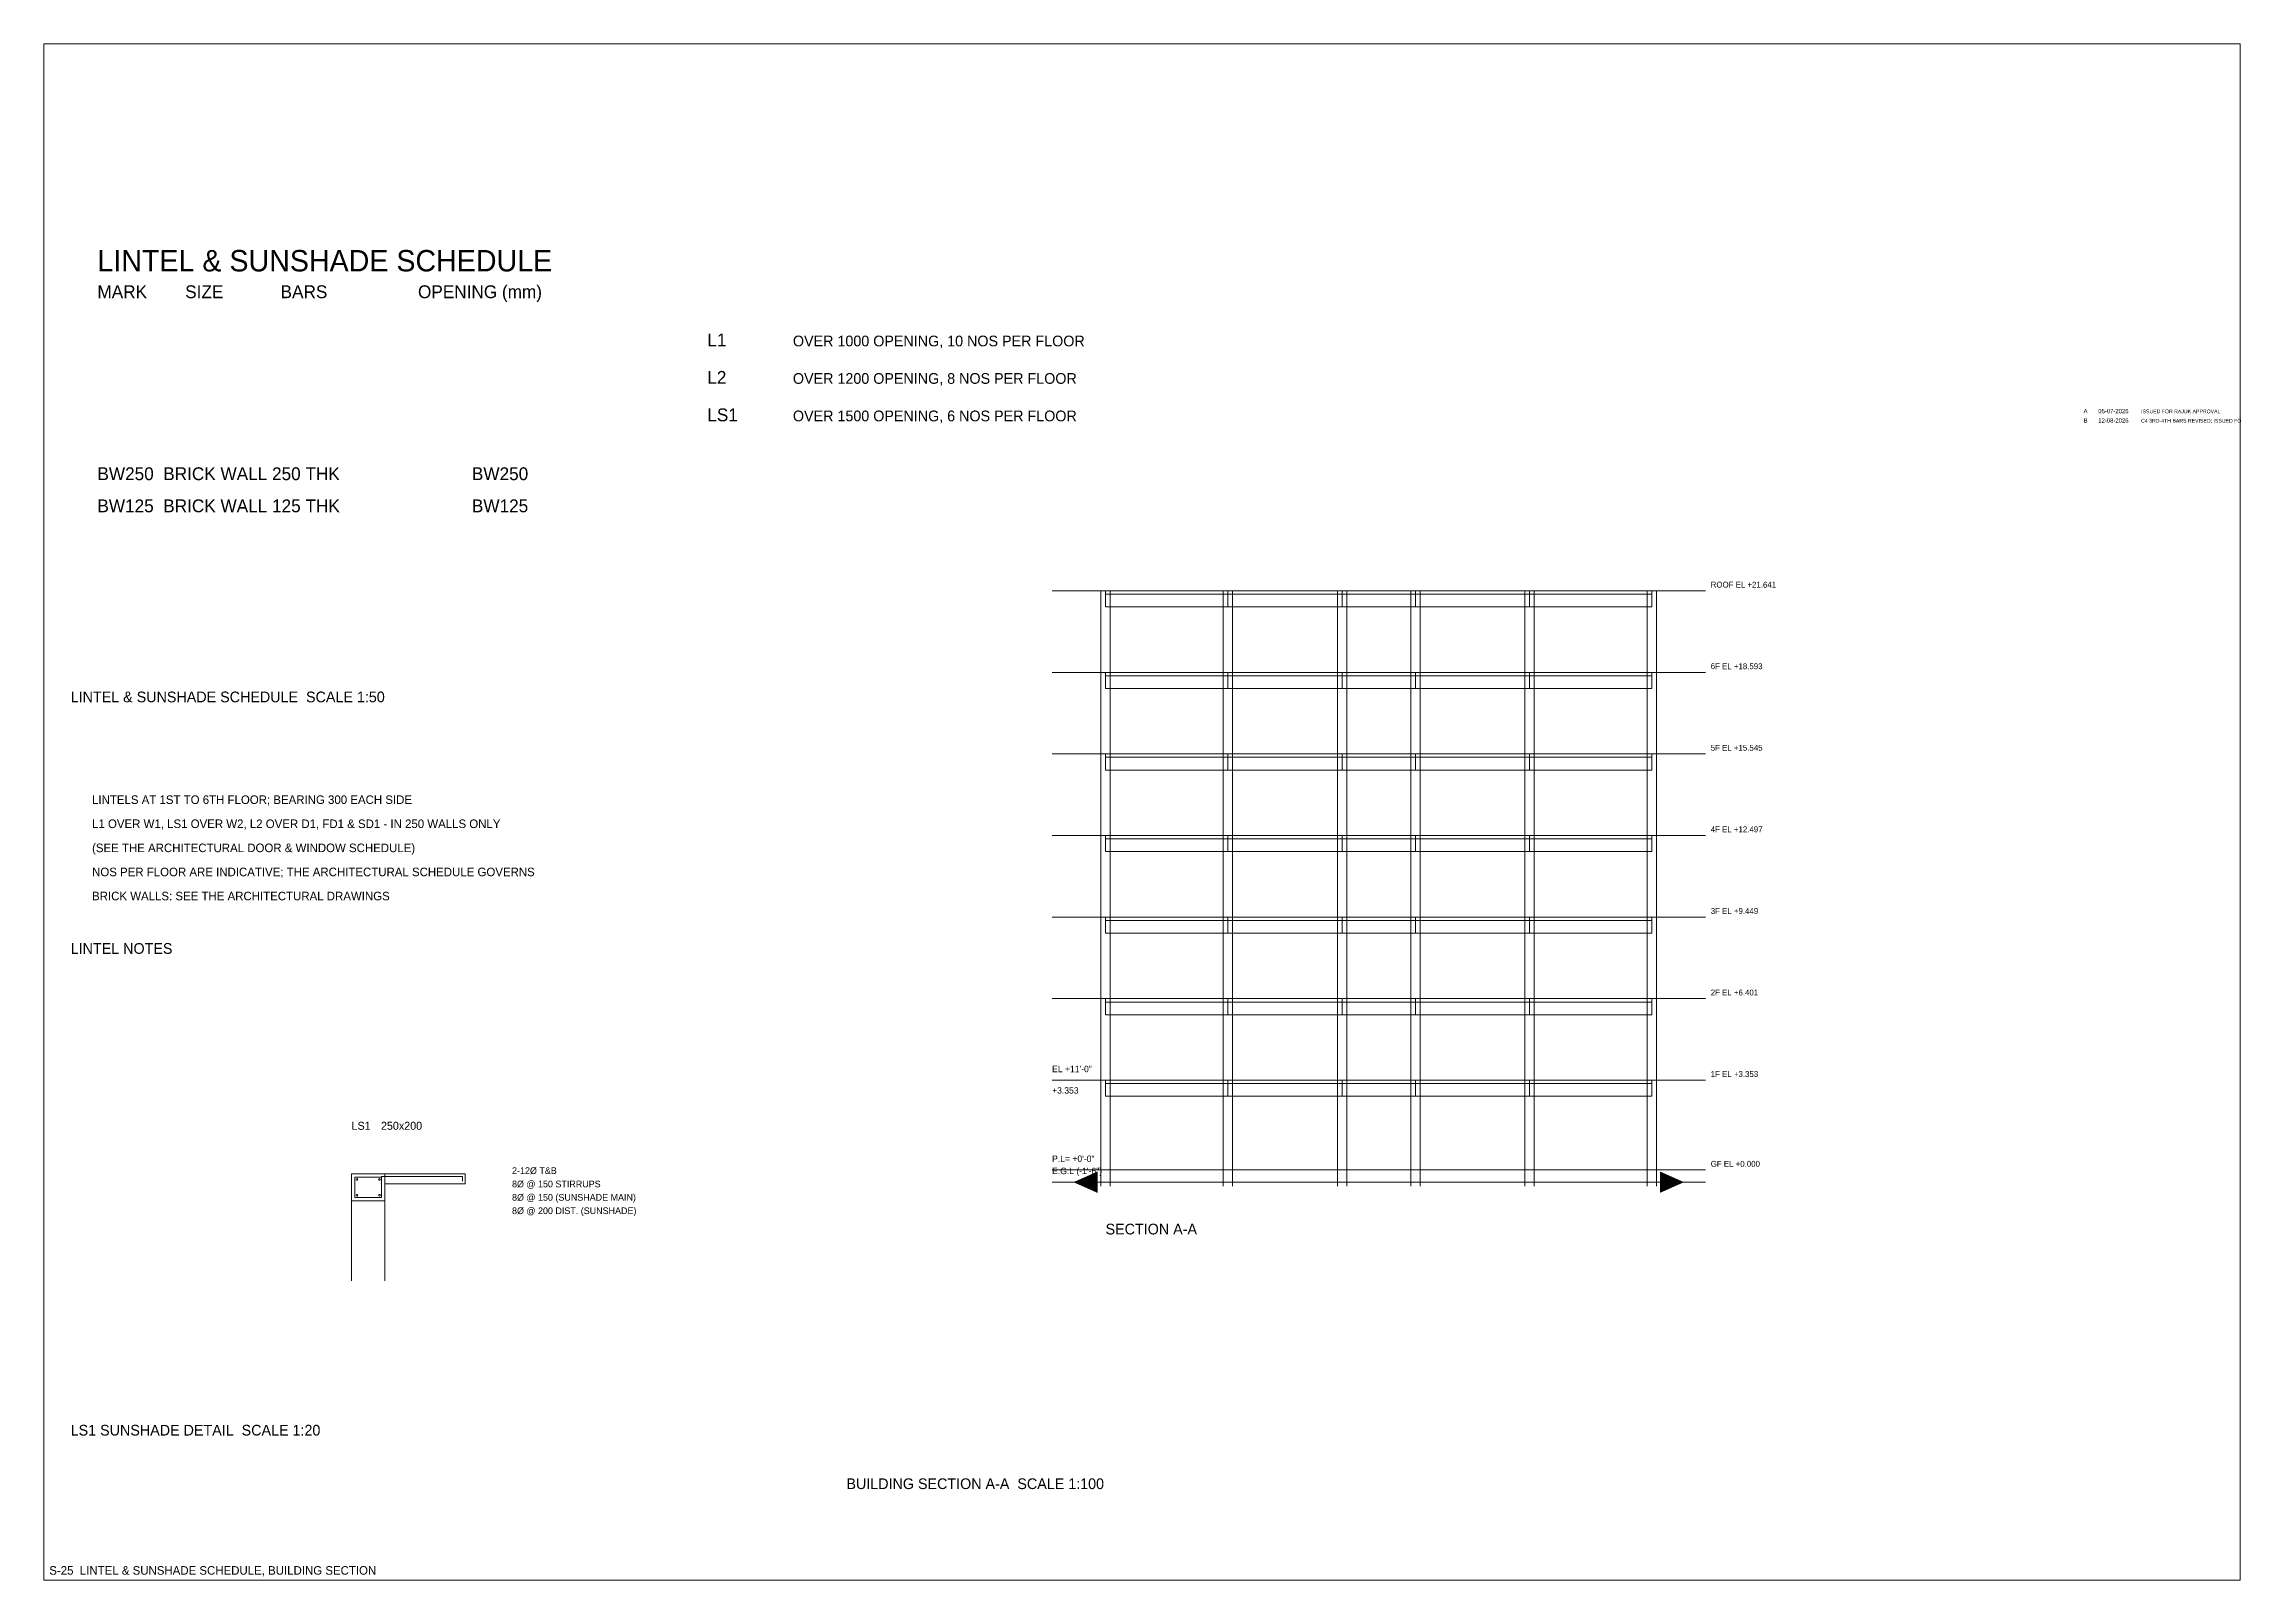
# Model space of a CAD drawing. Extents: x 1000 to 741800, y -207200 to 58400.
# Drawn here: x 95100 to 177200, y -207200 to -149800 of the extents above; entities that cross this region are included whole.
import ezdxf

# ---------------------------------------------------------------- set-up
doc = ezdxf.new("R2010")
doc.units = 0
doc.linetypes.add('DASHED', pattern=[1.524, 1.27, -0.254])
for name, color, linetype, lineweight, plot in [('Arrow', 7, 'Continuous', 0, False), ('Beam Line', 4, 'Continuous', 0, False), ('Column', 1, 'Continuous', 0, False), ('Foundation', 3, 'Continuous', 0, False), ('Grid', 8, 'Continuous', 0, False), ('Rod-1', 6, 'Continuous', 0, False), ('Rod-2', 2, 'Continuous', 0, False), ('Rod-Stirrup', 3, 'Continuous', 0, False), ('Sheet', 7, 'Continuous', 0, False), ('Slab', 5, 'Continuous', 0, False), ('Text-1', 7, 'Continuous', 0, False), ('Text-2', 7, 'Continuous', 0, False), ('TITLE', 7, 'Continuous', 0, False), ('Wall', 1, 'Continuous', 0, False)]:
    doc.layers.add(name, color=color, linetype=linetype, lineweight=lineweight, plot=plot)

msp = doc.modelspace()

# ---------------------------------------------------------------- texts
at = {"layer": 'Sheet'}
for s, height, p in [('LINTEL & SUNSHADE SCHEDULE', 800, (97100, -158300)), ('LINTEL & SUNSHADE SCHEDULE  SCALE 1:50', 400, (96100, -174400)), ('LINTEL NOTES', 400, (96100, -183800)), ('LS1 SUNSHADE DETAIL  SCALE 1:20', 400, (96100, -201800)), ('BUILDING SECTION A-A  SCALE 1:100', 400, (125100, -203800)), ('S-25  LINTEL & SUNSHADE SCHEDULE, BUILDING SECTION', 320, (95300, -207000))]:
    msp.add_text(s, height=height, dxfattribs=at).set_placement(p)
at = {"layer": 'Text-1'}
for s, height, p in [('MARK        SIZE            BARS                   OPENING (mm)', 480, (97100, -159300)), ('L1', 480, (119900, -161100)), ('L2', 480, (119900, -162500)), ('LS1', 480, (119900, -163900)), ('BW250  BRICK WALL 250 THK', 480, (97100, -166100)), ('BW250', 480, (111100, -166100)), ('BW125  BRICK WALL 125 THK', 480, (97100, -167300)), ('BW125', 480, (111100, -167300)), ('EL +11\'-0"', 240, (132789, -188223)), ('+3.353', 240, (132789, -189023)), ('LS1', 300, (106600, -190375)), ('P.L= +0\'-0"', 240, (132789, -191576)), ('E.G.L (-1\'-6")', 240, (132789, -192033)), ('SECTION A-A', 400, (134789, -194285))]:
    msp.add_text(s, height=height, dxfattribs=at).set_placement(p)
at = {"layer": 'Text-2'}
for s, height, p in [('OVER 1000 OPENING, 10 NOS PER FLOOR', 400, (123100, -161100)), ('OVER 1200 OPENING, 8 NOS PER FLOOR', 400, (123100, -162500)), ('OVER 1500 OPENING, 6 NOS PER FLOOR', 400, (123100, -163900)), ('ROOF EL +21.641', 220, (157411, -170115)), ('6F EL +18.593', 220, (157411, -173163)), ('5F EL +15.545', 220, (157411, -176211)), ('LINTELS AT 1ST TO 6TH FLOOR; BEARING 300 EACH SIDE', 320, (96900, -178200)), ('L1 OVER W1, LS1 OVER W2, L2 OVER D1, FD1 & SD1 - IN 250 WALLS ONLY', 320, (96900, -179100)), ('(SEE THE ARCHITECTURAL DOOR & WINDOW SCHEDULE)', 320, (96900, -180000)), ('4F EL +12.497', 220, (157411, -179259)), ('NOS PER FLOOR ARE INDICATIVE; THE ARCHITECTURAL SCHEDULE GOVERNS', 320, (96900, -180900)), ('BRICK WALLS: SEE THE ARCHITECTURAL DRAWINGS', 320, (96900, -181800)), ('3F EL +9.449', 220, (157411, -182307)), ('2F EL +6.401', 220, (157411, -185355)), ('1F EL +3.353', 220, (157411, -188403)), ('250x200', 300, (107700, -190375)), ('2-12%%C T&B', 250, (112600, -192025)), ('GF EL +0.000', 220, (157411, -191756)), ('8%%C @ 150 STIRRUPS', 250, (112600, -192525)), ('8%%C @ 150 (SUNSHADE MAIN)', 250, (112600, -193025)), ('8%%C @ 200 DIST. (SUNSHADE)', 250, (112600, -193525))]:
    msp.add_text(s, height=height, dxfattribs=at).set_placement(p)
at = {"layer": 'TITLE'}
for s, height, p in [('A', 160, (171350, -163600)), ('B', 160, (171350, -163950)), ('05-07-2026', 160, (171900, -163600)), ('12-08-2026', 160, (171900, -163950)), ('C4 3RD-4TH BARS REVISED; ISSUED FO', 140, (173500, -163950)), ('ISSUED FOR RAJUK APPROVAL', 140, (173500, -163600))]:
    msp.add_text(s, height=height, dxfattribs=at).set_placement(p)

# ---------------------------------------------------------------- linework, layer by layer
at = {"layer": 'Arrow'}
for points in [[(133589, -192333), (134489, -191933), (134489, -192733)], [(156411, -192333), (155511, -191933), (155511, -192733)]]:
    msp.add_solid(points, dxfattribs=at)
at = {"layer": 'Beam Line'}
for points in [[(134789, -170835), (139361, -170835), (139361, -170235), (134789, -170235)], [(139361, -170835), (143628, -170835), (143628, -170235), (139361, -170235)], [(143628, -170835), (146372, -170835), (146372, -170235), (143628, -170235)], [(146372, -170835), (150639, -170835), (150639, -170235), (146372, -170235)], [(150639, -170835), (155211, -170835), (155211, -170235), (150639, -170235)], [(134789, -173883), (139361, -173883), (139361, -173283), (134789, -173283)], [(139361, -173883), (143628, -173883), (143628, -173283), (139361, -173283)], [(143628, -173883), (146372, -173883), (146372, -173283), (143628, -173283)], [(146372, -173883), (150639, -173883), (150639, -173283), (146372, -173283)], [(150639, -173883), (155211, -173883), (155211, -173283), (150639, -173283)], [(134789, -176931), (139361, -176931), (139361, -176331), (134789, -176331)], [(139361, -176931), (143628, -176931), (143628, -176331), (139361, -176331)], [(143628, -176931), (146372, -176931), (146372, -176331), (143628, -176331)], [(146372, -176931), (150639, -176931), (150639, -176331), (146372, -176331)], [(150639, -176931), (155211, -176931), (155211, -176331), (150639, -176331)], [(134789, -179979), (139361, -179979), (139361, -179379), (134789, -179379)], [(139361, -179979), (143628, -179979), (143628, -179379), (139361, -179379)], [(143628, -179979), (146372, -179979), (146372, -179379), (143628, -179379)], [(146372, -179979), (150639, -179979), (150639, -179379), (146372, -179379)], [(150639, -179979), (155211, -179979), (155211, -179379), (150639, -179379)], [(134789, -183027), (139361, -183027), (139361, -182427), (134789, -182427)], [(139361, -183027), (143628, -183027), (143628, -182427), (139361, -182427)], [(143628, -183027), (146372, -183027), (146372, -182427), (143628, -182427)], [(146372, -183027), (150639, -183027), (150639, -182427), (146372, -182427)], [(150639, -183027), (155211, -183027), (155211, -182427), (150639, -182427)], [(134789, -186075), (139361, -186075), (139361, -185475), (134789, -185475)], [(139361, -186075), (143628, -186075), (143628, -185475), (139361, -185475)], [(143628, -186075), (146372, -186075), (146372, -185475), (143628, -185475)], [(146372, -186075), (150639, -186075), (150639, -185475), (146372, -185475)], [(150639, -186075), (155211, -186075), (155211, -185475), (150639, -185475)], [(134789, -189123), (139361, -189123), (139361, -188523), (134789, -188523)], [(139361, -189123), (143628, -189123), (143628, -188523), (139361, -188523)], [(143628, -189123), (146372, -189123), (146372, -188523), (143628, -188523)], [(146372, -189123), (150639, -189123), (150639, -188523), (146372, -188523)], [(150639, -189123), (155211, -189123), (155211, -188523), (150639, -188523)], [(106600, -193025), (107850, -193025), (107850, -192025), (106600, -192025)]]:
    msp.add_lwpolyline(points, close=True, dxfattribs=at)
at = {"layer": 'Column'}
for p, q in [((134614, -192485), (134614, -170235)), ((134964, -192485), (134964, -170235)), ((139186, -192485), (139186, -170235)), ((139536, -192485), (139536, -170235)), ((143453, -192485), (143453, -170235)), ((143803, -192485), (143803, -170235)), ((146197, -192485), (146197, -170235)), ((146547, -192485), (146547, -170235)), ((150464, -192485), (150464, -170235)), ((150814, -192485), (150814, -170235)), ((155036, -192485), (155036, -170235)), ((155386, -192485), (155386, -170235))]:
    msp.add_line(p, q, dxfattribs=at)
at = {"layer": 'Foundation'}
msp.add_line((132789, -192333), (157211, -192333), dxfattribs=at)
at = {"layer": 'Grid'}
for p, q in [((132789, -170235), (157211, -170235)), ((132789, -173283), (157211, -173283)), ((132789, -176331), (157211, -176331)), ((132789, -179379), (157211, -179379)), ((132789, -182427), (157211, -182427)), ((132789, -185475), (157211, -185475)), ((132789, -188523), (157211, -188523)), ((132789, -191876), (157211, -191876))]:
    msp.add_line(p, q, dxfattribs=at)
at = {"layer": 'Rod-1'}
for centre in [(106805, -192230), (106805, -192820), (107645, -192230), (107645, -192820)]:
    msp.add_circle(centre, 30, dxfattribs=at)
at = {"layer": 'Rod-2'}
msp.add_lwpolyline([(107725, -192800), (107725, -192125), (110750, -192125), (110750, -192300)], dxfattribs=at)
at = {"layer": 'Rod-Stirrup'}
msp.add_lwpolyline([(106725, -192900), (107725, -192900), (107725, -192150), (106725, -192150)], close=True, dxfattribs=at)
at = {"layer": 'Sheet'}
msp.add_lwpolyline([(95100, -207200), (177200, -207200), (177200, -149800), (95100, -149800)], close=True, dxfattribs=at)
at = {"layer": 'Slab'}
for p, q in [((134789, -170360), (155211, -170360)), ((134789, -173408), (155211, -173408)), ((134789, -176456), (155211, -176456)), ((134789, -179504), (155211, -179504)), ((134789, -182552), (155211, -182552)), ((134789, -185600), (155211, -185600)), ((134789, -188648), (155211, -188648))]:
    msp.add_line(p, q, dxfattribs=at)
msp.add_lwpolyline([(107850, -192400), (110850, -192400), (110850, -192025), (107850, -192025)], dxfattribs=at)
at = {"layer": 'Wall', "linetype": 'DASHED'}
for p, q in [((106600, -193025), (106600, -196025)), ((107850, -193025), (107850, -196025))]:
    msp.add_line(p, q, dxfattribs=at)

msp.set_redraw_order([(e.dxf.handle, doc.entitydb.next_handle()) for e in msp.query("TEXT MTEXT ATTDEF DIMENSION ARC_DIMENSION")])  # texts and dimensions are drawn at this point

doc.saveas('drawing.dxf')
